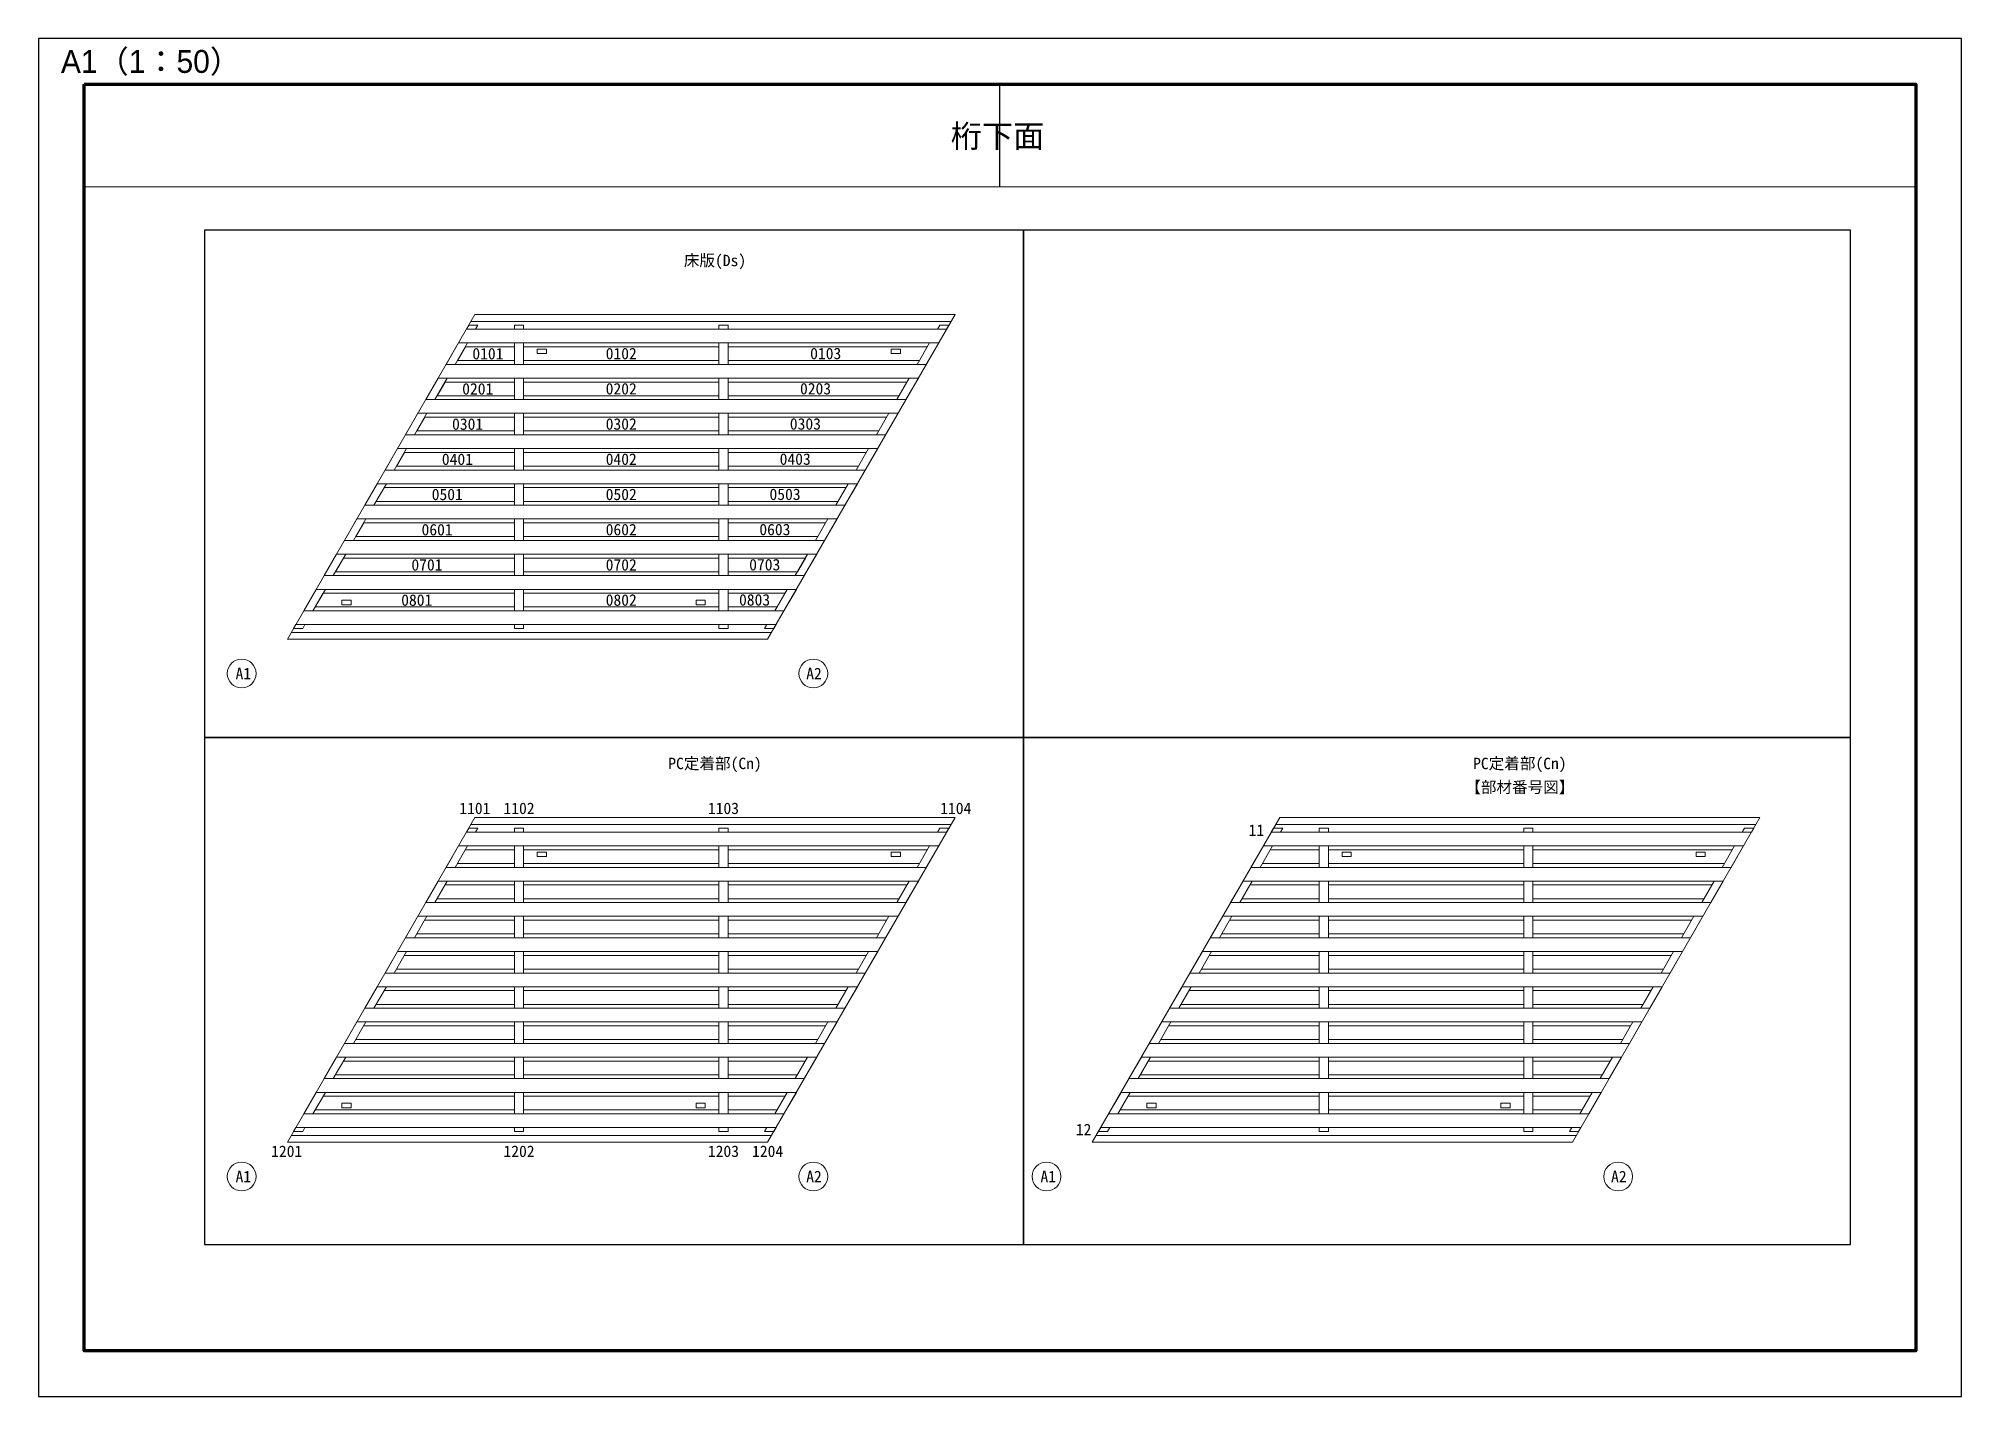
# Model space of a CAD drawing. Header units: millimetres. Extents: x 476600 to 518650, y 120626 to 246150.
# Drawn here: x 476600 to 518650, y 180026 to 209726 of the extents above; entities that cross this region are included whole.
import ezdxf

# ---------------------------------------------------------------- set-up
doc = ezdxf.new("R2010")
doc.units = ezdxf.units.MM
doc.layers.get('Defpoints').update_dxf_attribs({"color": 4})
for name, color, linetype, lineweight in [('D-MTR-FRAM', 7, 'Continuous', 13), ('D-STR', 1, 'Continuous', 13), ('D-STR-TXT', 7, 'Continuous', 13), ('D-TTL', 2, 'Continuous', 140)]:
    doc.layers.add(name, color=color, linetype=linetype, lineweight=lineweight)
doc.styles.add('MSゴシック', font='MS Gothic.ttf')
doc.styles.add('MtXpl__', font='MS PGothic.ttf')

msp = doc.modelspace()

# ---------------------------------------------------------------- texts
at = {"layer": 'D-STR-TXT'}
for s, height, style, p in [('桁下面', 500, 'MtXpl__', (496549, 207342)), ('A1', 250, 'MSゴシック', (480910, 195713)), ('A2', 250, 'MSゴシック', (493388, 195713)), ('A1', 250, 'MSゴシック', (480910, 184713)), ('A2', 250, 'MSゴシック', (493388, 184713)), ('A1', 250, 'MSゴシック', (498510, 184713)), ('A2', 250, 'MSゴシック', (510987, 184713))]:
    msp.add_text(s, height=height, dxfattribs=dict(at, style=style)).set_placement(p)
at = {"layer": 'D-STR-TXT', "char_height": 250, "attachment_point": 5, "style": 'MSゴシック'}
for s, heights, insert in [('床版(Ds)', [0], (491393, 204838)), ('0101', [0], (486428, 202830)), ('0102', [0], (489343, 202833)), ('0103', [0], (493814, 202834)), ('0201', [0], (486206, 202061)), ('0202', [0], (489343, 202063)), ('0203', [0], (493592, 202065)), ('0301', [0], (485984, 201291)), ('0302', [0], (489343, 201293)), ('0303', [0], (493370, 201295)), ('0401', [0], (485761, 200522)), ('0402', [0], (489343, 200523)), ('0403', [0], (493147, 200525)), ('0501', [0], (485539, 199752)), ('0502', [0], (489343, 199753)), ('0503', [0], (492925, 199755)), ('0601', [0], (485317, 198982)), ('0602', [0], (489343, 198983)), ('0603', [0], (492703, 198985)), ('0701', [0], (485095, 198212)), ('0702', [0], (489343, 198213)), ('0703', [0], (492481, 198216)), ('0801', [0], (484872, 197442)), ('0802', [0], (489343, 197443)), ('0803', [0], (492259, 197447)), ('PC定着部(Cn)', [0], (491393, 193838)), ('PC定着部(Cn)', [0], (508992, 193838)), ('【部材番号図】', [0], (508992, 193338)), ('1101', [250], (486143, 192888)), ('1102', [0], (487108, 192888)), ('1103', [0], (491578, 192888)), ('1104', [0], (496658, 192888)), ('11', [0], (503232, 192412)), ('12', [0], (499453, 185865)), ('1201', [250], (482028, 185388)), ('1202', [250], (487108, 185388)), ('1203', [250], (491578, 185388)), ('1204', [250], (492544, 185388))]:
    msp.add_mtext_dynamic_manual_height_columns(s, width=4536.57, gutter_width=25, heights=heights, dxfattribs=dict(at, insert=insert))
at = {"layer": 'Defpoints', "style": 'MtXpl__'}
msp.add_text('A1（1：50）', height=500, dxfattribs=at).set_placement((477092, 208973))

# ---------------------------------------------------------------- linework, layer by layer
at = {"layer": 'D-MTR-FRAM'}
msp.add_lwpolyline([(477600, 206484), (477600, 181026), (517650, 181026), (517650, 206484)], close=True, dxfattribs=at)
at = {"layer": 'D-STR', "color": 0}
for p, q in [((486143, 203688), (482044, 196588)), ((496556, 203538), (486056, 203538)), ((486143, 203688), (496643, 203688)), ((492544, 196588), (496643, 203688)), ((496458, 203368), (485958, 203368)), ((496285, 203068), (485785, 203068)), ((495840, 202298), (485340, 202298)), ((496014, 202598), (485514, 202598)), ((495396, 201528), (484896, 201528)), ((495569, 201828), (485069, 201828)), ((495124, 201058), (484624, 201058)), ((494951, 200758), (484451, 200758)), ((494680, 200288), (484180, 200288)), ((494507, 199988), (484007, 199988)), ((494235, 199518), (483735, 199518)), ((494062, 199218), (483562, 199218)), ((493791, 198748), (483291, 198748)), ((493618, 198448), (483118, 198448)), ((493173, 197678), (482673, 197678)), ((493346, 197978), (482846, 197978)), ((492728, 196908), (482228, 196908)), ((492902, 197208), (482402, 197208)), ((482044, 196588), (492544, 196588)), ((492630, 196738), (482130, 196738)), ((486143, 192688), (482044, 185588)), ((486143, 192688), (496643, 192688)), ((492544, 185588), (496643, 192688)), ((503742, 192688), (499643, 185588)), ((503742, 192688), (514242, 192688)), ((510143, 185588), (514242, 192688)), ((496458, 192368), (485958, 192368)), ((496556, 192538), (486056, 192538)), ((514057, 192368), (503557, 192368)), ((514155, 192538), (503655, 192538)), ((496285, 192068), (485785, 192068)), ((487008, 191983), (485936, 191983)), ((491478, 191983), (487208, 191983)), ((496036, 191983), (491678, 191983)), ((513884, 192068), (503384, 192068)), ((504607, 191983), (503535, 191983)), ((509078, 191983), (504807, 191983)), ((513635, 191983), (509278, 191983)), ((496014, 191598), (485514, 191598)), ((487008, 191683), (485763, 191683)), ((491478, 191683), (487208, 191683)), ((495863, 191683), (491678, 191683)), ((513613, 191598), (503113, 191598)), ((504607, 191683), (503362, 191683)), ((509078, 191683), (504807, 191683)), ((513462, 191683), (509278, 191683)), ((487008, 190913), (485318, 190913)), ((495840, 191298), (485340, 191298)), ((487008, 191213), (485491, 191213)), ((491478, 191213), (487208, 191213)), ((491478, 190913), (487208, 190913)), ((495591, 191213), (491678, 191213)), ((495418, 190913), (491678, 190913)), ((504607, 190913), (502917, 190913)), ((513440, 191298), (502940, 191298)), ((504607, 191213), (503091, 191213)), ((509078, 191213), (504807, 191213)), ((509078, 190913), (504807, 190913)), ((513191, 191213), (509278, 191213)), ((513017, 190913), (509278, 190913)), ((495396, 190528), (484896, 190528)), ((495569, 190828), (485069, 190828)), ((512995, 190528), (502495, 190528)), ((513168, 190828), (502668, 190828)), ((487008, 190143), (484874, 190143)), ((487008, 190443), (485047, 190443)), ((491478, 190443), (487208, 190443)), ((491478, 190143), (487208, 190143)), ((495147, 190443), (491678, 190443)), ((494974, 190143), (491678, 190143)), ((504607, 190143), (502473, 190143)), ((504607, 190443), (502646, 190443)), ((509078, 190443), (504807, 190443)), ((509078, 190143), (504807, 190143)), ((512746, 190443), (509278, 190443)), ((512573, 190143), (509278, 190143)), ((494951, 189758), (484451, 189758)), ((487008, 189673), (484602, 189673)), ((495124, 190058), (484624, 190058)), ((491478, 189673), (487208, 189673)), ((494702, 189673), (491678, 189673)), ((512550, 189758), (502050, 189758)), ((504607, 189673), (502201, 189673)), ((512724, 190058), (502224, 190058)), ((509078, 189673), (504807, 189673)), ((512301, 189673), (509278, 189673)), ((494680, 189288), (484180, 189288)), ((487008, 189373), (484429, 189373)), ((491478, 189373), (487208, 189373)), ((494529, 189373), (491678, 189373)), ((512279, 189288), (501779, 189288)), ((504607, 189373), (502028, 189373)), ((509078, 189373), (504807, 189373)), ((512128, 189373), (509278, 189373)), ((494507, 188988), (484007, 188988)), ((487008, 188903), (484158, 188903)), ((491478, 188903), (487208, 188903)), ((494258, 188903), (491678, 188903)), ((512106, 188988), (501606, 188988)), ((504607, 188903), (501757, 188903)), ((509078, 188903), (504807, 188903)), ((511857, 188903), (509278, 188903)), ((494235, 188518), (483735, 188518)), ((487008, 188603), (483984, 188603)), ((491478, 188603), (487208, 188603)), ((494084, 188603), (491678, 188603)), ((511835, 188518), (501335, 188518)), ((504607, 188603), (501584, 188603)), ((509078, 188603), (504807, 188603)), ((511684, 188603), (509278, 188603)), ((494062, 188218), (483562, 188218)), ((487008, 188133), (483713, 188133)), ((491478, 188133), (487208, 188133)), ((493813, 188133), (491678, 188133)), ((511661, 188218), (501161, 188218)), ((504607, 188133), (501312, 188133)), ((509078, 188133), (504807, 188133)), ((511412, 188133), (509278, 188133)), ((493791, 187748), (483291, 187748)), ((487008, 187833), (483540, 187833)), ((491478, 187833), (487208, 187833)), ((493640, 187833), (491678, 187833)), ((511390, 187748), (500890, 187748)), ((504607, 187833), (501139, 187833)), ((509078, 187833), (504807, 187833)), ((511239, 187833), (509278, 187833)), ((493618, 187448), (483118, 187448)), ((487008, 187363), (483269, 187363)), ((491478, 187363), (487208, 187363)), ((493369, 187363), (491678, 187363)), ((511217, 187448), (500717, 187448)), ((504607, 187363), (500868, 187363)), ((509078, 187363), (504807, 187363)), ((510968, 187363), (509278, 187363)), ((493346, 186978), (482846, 186978)), ((487008, 187063), (483095, 187063)), ((491478, 187063), (487208, 187063)), ((493195, 187063), (491678, 187063)), ((510945, 186978), (500445, 186978)), ((504607, 187063), (500694, 187063)), ((509078, 187063), (504807, 187063)), ((510794, 187063), (509278, 187063)), ((487008, 186293), (482651, 186293)), ((493173, 186678), (482673, 186678)), ((487008, 186593), (482824, 186593)), ((491478, 186593), (487208, 186593)), ((491478, 186293), (487208, 186293)), ((492924, 186593), (491678, 186593)), ((492751, 186293), (491678, 186293)), ((504607, 186293), (500250, 186293)), ((510772, 186678), (500272, 186678)), ((504607, 186593), (500423, 186593)), ((509078, 186593), (504807, 186593)), ((509078, 186293), (504807, 186293)), ((510523, 186593), (509278, 186593)), ((510350, 186293), (509278, 186293)), ((492728, 185908), (482228, 185908)), ((492902, 186208), (482402, 186208)), ((510328, 185908), (499828, 185908)), ((510501, 186208), (500001, 186208)), ((482044, 185588), (492544, 185588)), ((492630, 185738), (482130, 185738)), ((499643, 185588), (510143, 185588)), ((510230, 185738), (499730, 185738))]:
    msp.add_line(p, q, dxfattribs=at)
for points in [[(485958, 203368), (486158, 203368), (486208, 203455), (486008, 203455)], [(487008, 203455), (487208, 203455), (487208, 203368), (487008, 203368)], [(491478, 203455), (491678, 203455), (491678, 203368), (491478, 203368)], [(496258, 203368), (496458, 203368), (496508, 203455), (496308, 203455)], [(485514, 202598), (485714, 202598), (485985, 203068), (485785, 203068)], [(487008, 203068), (487208, 203068), (487208, 202598), (487008, 202598)], [(487508, 202833), (487708, 202833), (487708, 202933), (487508, 202933)], [(491478, 203068), (491678, 203068), (491678, 202598), (491478, 202598)], [(495249, 202833), (495449, 202833), (495449, 202933), (495249, 202933)], [(495814, 202598), (496014, 202598), (496285, 203068), (496085, 203068)], [(485069, 201828), (485269, 201828), (485540, 202298), (485340, 202298)], [(487008, 202298), (487208, 202298), (487208, 201828), (487008, 201828)], [(491478, 202298), (491678, 202298), (491678, 201828), (491478, 201828)], [(495369, 201828), (495569, 201828), (495840, 202298), (495640, 202298)], [(484624, 201058), (484824, 201058), (485096, 201528), (484896, 201528)], [(487008, 201528), (487208, 201528), (487208, 201058), (487008, 201058)], [(491478, 201528), (491678, 201528), (491678, 201058), (491478, 201058)], [(494924, 201058), (495124, 201058), (495396, 201528), (495196, 201528)], [(484180, 200288), (484380, 200288), (484651, 200758), (484451, 200758)], [(487008, 200758), (487208, 200758), (487208, 200288), (487008, 200288)], [(491478, 200758), (491678, 200758), (491678, 200288), (491478, 200288)], [(494480, 200288), (494680, 200288), (494951, 200758), (494751, 200758)], [(483735, 199518), (483935, 199518), (484207, 199988), (484007, 199988)], [(487008, 199988), (487208, 199988), (487208, 199518), (487008, 199518)], [(491478, 199988), (491678, 199988), (491678, 199518), (491478, 199518)], [(494035, 199518), (494235, 199518), (494507, 199988), (494307, 199988)], [(483291, 198748), (483491, 198748), (483762, 199218), (483562, 199218)], [(487008, 199218), (487208, 199218), (487208, 198748), (487008, 198748)], [(491478, 199218), (491678, 199218), (491678, 198748), (491478, 198748)], [(493591, 198748), (493791, 198748), (494062, 199218), (493862, 199218)], [(482846, 197978), (483046, 197978), (483318, 198448), (483118, 198448)], [(487008, 198448), (487208, 198448), (487208, 197978), (487008, 197978)], [(491478, 198448), (491678, 198448), (491678, 197978), (491478, 197978)], [(493146, 197978), (493346, 197978), (493618, 198448), (493418, 198448)], [(482402, 197208), (482602, 197208), (482873, 197678), (482673, 197678)], [(487008, 197678), (487208, 197678), (487208, 197208), (487008, 197208)], [(491478, 197678), (491678, 197678), (491678, 197208), (491478, 197208)], [(492702, 197208), (492902, 197208), (493173, 197678), (492973, 197678)], [(483237, 197343), (483437, 197343), (483437, 197443), (483237, 197443)], [(490978, 197343), (491178, 197343), (491178, 197443), (490978, 197443)], [(482178, 196822), (482378, 196822), (482428, 196908), (482228, 196908)], [(487008, 196908), (487208, 196908), (487208, 196822), (487008, 196822)], [(491478, 196908), (491678, 196908), (491678, 196822), (491478, 196822)], [(492478, 196822), (492678, 196822), (492728, 196908), (492528, 196908)], [(485514, 191598), (485714, 191598), (485985, 192068), (485785, 192068)], [(487008, 192068), (487208, 192068), (487208, 191598), (487008, 191598)], [(487508, 191833), (487708, 191833), (487708, 191933), (487508, 191933)], [(491478, 192068), (491678, 192068), (491678, 191598), (491478, 191598)], [(495249, 191833), (495449, 191833), (495449, 191933), (495249, 191933)], [(495814, 191598), (496014, 191598), (496285, 192068), (496085, 192068)], [(503113, 191598), (503313, 191598), (503584, 192068), (503384, 192068)], [(504607, 192068), (504807, 192068), (504807, 191598), (504607, 191598)], [(505107, 191833), (505307, 191833), (505307, 191933), (505107, 191933)], [(509078, 192068), (509278, 192068), (509278, 191598), (509078, 191598)], [(512848, 191833), (513048, 191833), (513048, 191933), (512848, 191933)], [(513413, 191598), (513613, 191598), (513884, 192068), (513684, 192068)], [(485069, 190828), (485269, 190828), (485540, 191298), (485340, 191298)], [(487008, 191298), (487208, 191298), (487208, 190828), (487008, 190828)], [(491478, 191298), (491678, 191298), (491678, 190828), (491478, 190828)], [(495369, 190828), (495569, 190828), (495840, 191298), (495640, 191298)], [(502668, 190828), (502868, 190828), (503140, 191298), (502940, 191298)], [(504607, 191298), (504807, 191298), (504807, 190828), (504607, 190828)], [(509078, 191298), (509278, 191298), (509278, 190828), (509078, 190828)], [(512968, 190828), (513168, 190828), (513440, 191298), (513240, 191298)], [(484624, 190058), (484824, 190058), (485096, 190528), (484896, 190528)], [(487008, 190528), (487208, 190528), (487208, 190058), (487008, 190058)], [(491478, 190528), (491678, 190528), (491678, 190058), (491478, 190058)], [(494924, 190058), (495124, 190058), (495396, 190528), (495196, 190528)], [(502224, 190058), (502424, 190058), (502695, 190528), (502495, 190528)], [(504607, 190528), (504807, 190528), (504807, 190058), (504607, 190058)], [(509078, 190528), (509278, 190528), (509278, 190058), (509078, 190058)], [(512524, 190058), (512724, 190058), (512995, 190528), (512795, 190528)], [(484180, 189288), (484380, 189288), (484651, 189758), (484451, 189758)], [(487008, 189758), (487208, 189758), (487208, 189288), (487008, 189288)], [(491478, 189758), (491678, 189758), (491678, 189288), (491478, 189288)], [(494480, 189288), (494680, 189288), (494951, 189758), (494751, 189758)], [(501779, 189288), (501979, 189288), (502250, 189758), (502050, 189758)], [(504607, 189758), (504807, 189758), (504807, 189288), (504607, 189288)], [(509078, 189758), (509278, 189758), (509278, 189288), (509078, 189288)], [(512079, 189288), (512279, 189288), (512550, 189758), (512350, 189758)], [(483735, 188518), (483935, 188518), (484207, 188988), (484007, 188988)], [(487008, 188988), (487208, 188988), (487208, 188518), (487008, 188518)], [(491478, 188988), (491678, 188988), (491678, 188518), (491478, 188518)], [(494035, 188518), (494235, 188518), (494507, 188988), (494307, 188988)], [(501335, 188518), (501535, 188518), (501806, 188988), (501606, 188988)], [(504607, 188988), (504807, 188988), (504807, 188518), (504607, 188518)], [(509078, 188988), (509278, 188988), (509278, 188518), (509078, 188518)], [(511635, 188518), (511835, 188518), (512106, 188988), (511906, 188988)], [(483291, 187748), (483491, 187748), (483762, 188218), (483562, 188218)], [(487008, 188218), (487208, 188218), (487208, 187748), (487008, 187748)], [(491478, 188218), (491678, 188218), (491678, 187748), (491478, 187748)], [(493591, 187748), (493791, 187748), (494062, 188218), (493862, 188218)], [(500890, 187748), (501090, 187748), (501361, 188218), (501161, 188218)], [(504607, 188218), (504807, 188218), (504807, 187748), (504607, 187748)], [(509078, 188218), (509278, 188218), (509278, 187748), (509078, 187748)], [(511190, 187748), (511390, 187748), (511661, 188218), (511461, 188218)], [(482846, 186978), (483046, 186978), (483318, 187448), (483118, 187448)], [(487008, 187448), (487208, 187448), (487208, 186978), (487008, 186978)], [(491478, 187448), (491678, 187448), (491678, 186978), (491478, 186978)], [(493146, 186978), (493346, 186978), (493618, 187448), (493418, 187448)], [(500445, 186978), (500645, 186978), (500917, 187448), (500717, 187448)], [(504607, 187448), (504807, 187448), (504807, 186978), (504607, 186978)], [(509078, 187448), (509278, 187448), (509278, 186978), (509078, 186978)], [(510745, 186978), (510945, 186978), (511217, 187448), (511017, 187448)], [(482402, 186208), (482602, 186208), (482873, 186678), (482673, 186678)], [(483237, 186343), (483437, 186343), (483437, 186443), (483237, 186443)], [(487008, 186678), (487208, 186678), (487208, 186208), (487008, 186208)], [(490978, 186343), (491178, 186343), (491178, 186443), (490978, 186443)], [(491478, 186678), (491678, 186678), (491678, 186208), (491478, 186208)], [(492702, 186208), (492902, 186208), (493173, 186678), (492973, 186678)], [(500001, 186208), (500201, 186208), (500472, 186678), (500272, 186678)], [(500837, 186343), (501037, 186343), (501037, 186443), (500837, 186443)], [(504607, 186678), (504807, 186678), (504807, 186208), (504607, 186208)], [(508578, 186343), (508778, 186343), (508778, 186443), (508578, 186443)], [(509078, 186678), (509278, 186678), (509278, 186208), (509078, 186208)], [(510301, 186208), (510501, 186208), (510772, 186678), (510572, 186678)]]:
    msp.add_lwpolyline(points, close=True, dxfattribs=at)
at = {"layer": 'D-STR'}
for points in [[(485763, 202683), (487008, 202683), (487008, 202983), (485936, 202983)], [(487208, 202983), (491478, 202983), (491478, 202683), (487208, 202683)], [(491678, 202983), (496036, 202983), (495863, 202683), (491678, 202683)], [(485318, 201913), (487008, 201913), (487008, 202213), (485491, 202213)], [(487208, 202213), (491478, 202213), (491478, 201913), (487208, 201913)], [(491678, 202213), (495591, 202213), (495418, 201913), (491678, 201913)], [(484874, 201143), (487008, 201143), (487008, 201443), (485047, 201443)], [(487208, 201443), (491478, 201443), (491478, 201143), (487208, 201143)], [(491678, 201443), (495147, 201443), (494974, 201143), (491678, 201143)], [(484429, 200373), (487008, 200373), (487008, 200673), (484602, 200673)], [(487208, 200673), (491478, 200673), (491478, 200373), (487208, 200373)], [(491678, 200673), (494702, 200673), (494529, 200373), (491678, 200373)], [(483984, 199603), (487008, 199603), (487008, 199903), (484158, 199903)], [(487208, 199903), (491478, 199903), (491478, 199603), (487208, 199603)], [(491678, 199903), (494258, 199903), (494084, 199603), (491678, 199603)], [(483540, 198833), (487008, 198833), (487008, 199133), (483713, 199133)], [(487208, 199133), (491478, 199133), (491478, 198833), (487208, 198833)], [(491678, 199133), (493813, 199133), (493640, 198833), (491678, 198833)], [(483095, 198063), (487008, 198063), (487008, 198363), (483269, 198363)], [(487208, 198363), (491478, 198363), (491478, 198063), (487208, 198063)], [(491678, 198363), (493369, 198363), (493195, 198063), (491678, 198063)], [(482651, 197293), (487008, 197293), (487008, 197593), (482824, 197593)], [(487208, 197593), (491478, 197593), (491478, 197293), (487208, 197293)], [(491678, 197593), (492924, 197593), (492751, 197293), (491678, 197293)], [(485958, 192368), (486158, 192368), (486208, 192455), (486008, 192455)], [(487008, 192455), (487208, 192455), (487208, 192368), (487008, 192368)], [(491478, 192455), (491678, 192455), (491678, 192368), (491478, 192368)], [(496258, 192368), (496458, 192368), (496508, 192455), (496308, 192455)], [(503557, 192368), (503757, 192368), (503807, 192455), (503607, 192455)], [(504607, 192455), (504807, 192455), (504807, 192368), (504607, 192368)], [(509078, 192455), (509278, 192455), (509278, 192368), (509078, 192368)], [(513857, 192368), (514057, 192368), (514107, 192455), (513907, 192455)], [(482178, 185822), (482378, 185822), (482428, 185908), (482228, 185908)], [(487008, 185908), (487208, 185908), (487208, 185822), (487008, 185822)], [(491478, 185908), (491678, 185908), (491678, 185822), (491478, 185822)], [(492478, 185822), (492678, 185822), (492728, 185908), (492528, 185908)], [(499778, 185822), (499978, 185822), (500028, 185908), (499828, 185908)], [(504607, 185908), (504807, 185908), (504807, 185822), (504607, 185822)], [(509078, 185908), (509278, 185908), (509278, 185822), (509078, 185822)], [(510078, 185822), (510278, 185822), (510328, 185908), (510128, 185908)]]:
    msp.add_lwpolyline(points, close=True, dxfattribs=at)
at = {"layer": 'D-STR-TXT'}
for centre in [(481044, 195838), (493544, 195838), (481044, 184838), (493544, 184838), (498643, 184838), (511143, 184838)]:
    msp.add_circle(centre, 315, dxfattribs=at)
at = {"layer": 'D-TTL', "linetype": 'Continuous'}
msp.add_lwpolyline([(477600, 208726), (517650, 208726), (517650, 181026), (477600, 181026)], close=True, dxfattribs=at)
at = {"layer": 'Defpoints'}
msp.add_line((497625, 206484), (497625, 208726), dxfattribs=at)
at = {"layer": 'Defpoints', "linetype": 'Continuous'}
for points in [[(476600, 180026), (518650, 180026), (518650, 209726), (476600, 209726)], [(480228, 194442), (498138, 194442), (498138, 205532), (480228, 205532)], [(498138, 194442), (516224, 194442), (516224, 205532), (498138, 205532)], [(480228, 183351), (498138, 183351), (498138, 194442), (480228, 194442)], [(498138, 183351), (516224, 183351), (516224, 194442), (498138, 194442)]]:
    msp.add_lwpolyline(points, close=True, dxfattribs=at)

msp.set_redraw_order([(e.dxf.handle, doc.entitydb.next_handle()) for e in msp.query("TEXT MTEXT ATTDEF DIMENSION ARC_DIMENSION")])  # texts and dimensions are drawn at this point

doc.saveas('drawing.dxf')
